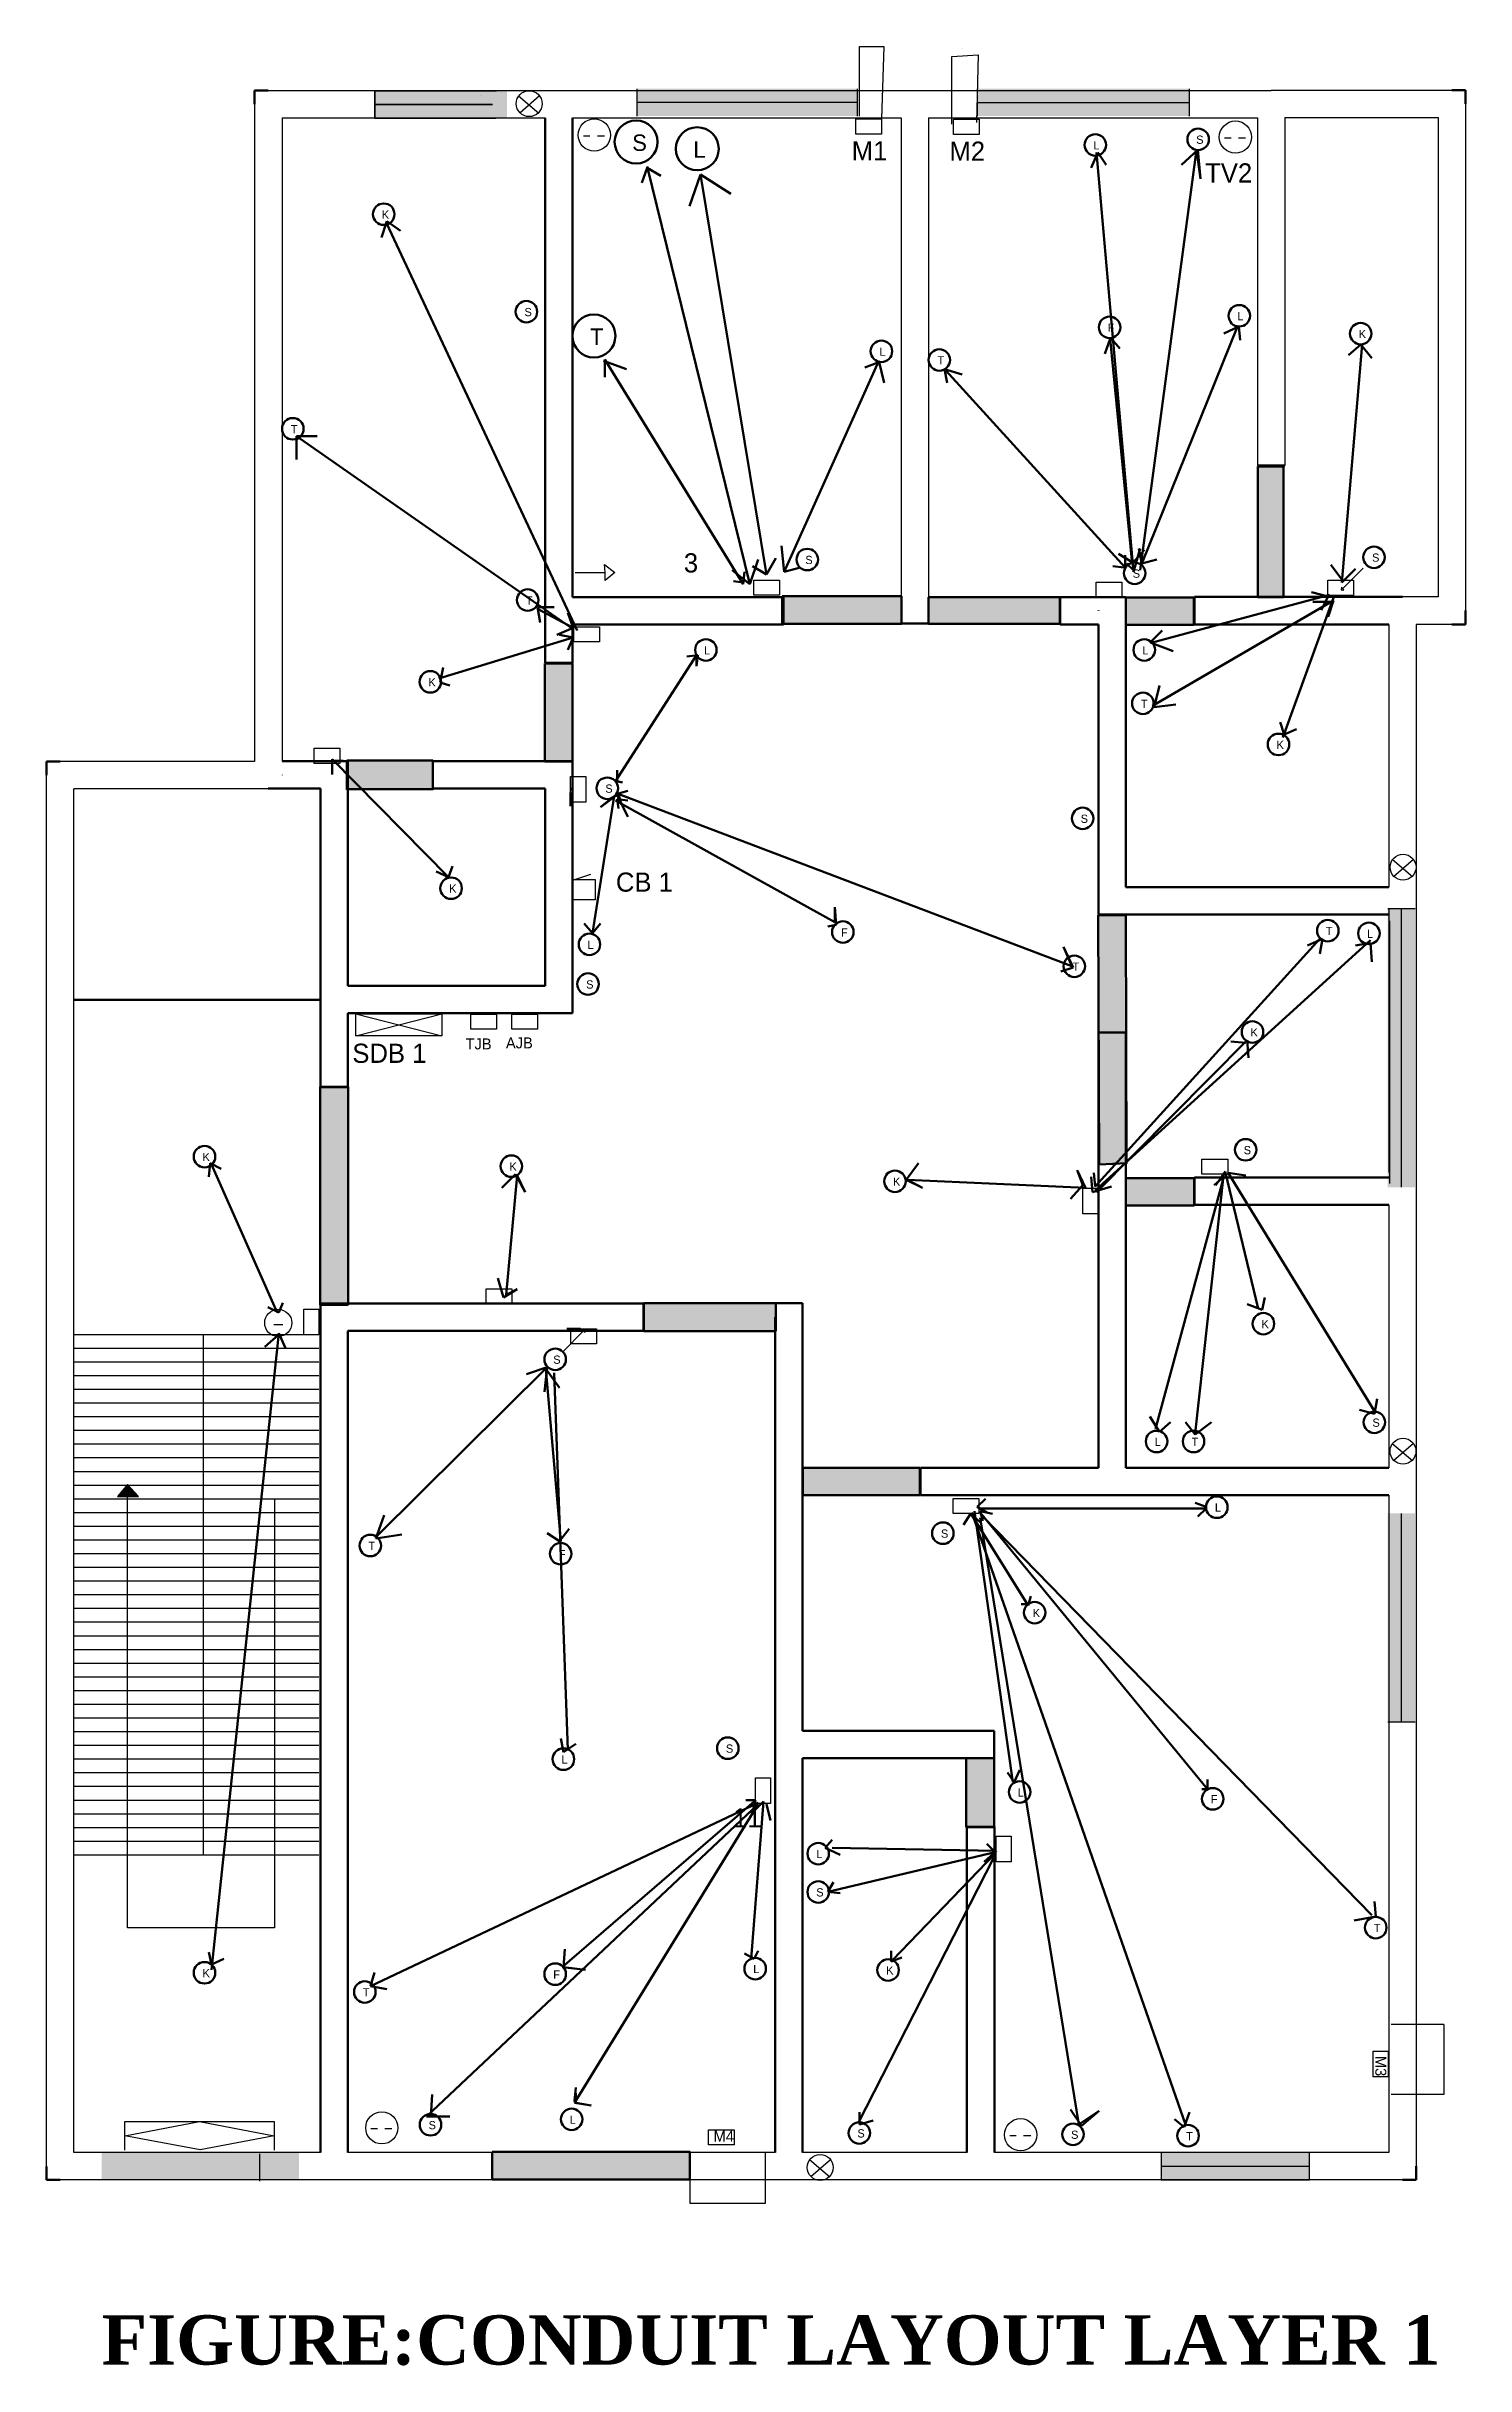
# Model space of a CAD drawing. Header units: inches. Extents: x 110 to 2722, y -1862 to 1118.
# Drawn here: x 746 to 1264, y 248 to 1095 of the extents above; entities that cross this region are included whole.
import ezdxf

# ---------------------------------------------------------------- set-up
doc = ezdxf.new("R2010")
doc.units = ezdxf.units.IN
doc.header["$MEASUREMENT"] = 0

msp = doc.modelspace()

# ---------------------------------------------------------------- texts
for s, height, p in [('M1', 7, (1040.04, 1052.88)), ('M2', 7, (1075.71, 1052.74)), ('TV2', 7, (1169.04, 1044.8)), ('3', 7, (978.77, 902.42)), ('CB 1', 7, (953.96, 785.86)), ('SDB 1', 7, (857.76, 723.36)), ('TJB', 4, (899.09, 728.28)), ('AJB', 4, (913.82, 728.65)), ('11', 7, (996.74, 444.19)), ('M4', 4, (989.63, 329.43))]:
    msp.add_text(s, height=height).set_placement(p)
msp.add_text('M3', height=4, rotation=270).set_placement((1231.15, 360.79))
at = {"lineweight": 100, "attachment_point": 1}
for s, insert, char_height, width in [('S', (959.93, 1062.33), 6, 5.4789), ('L', (982.23, 1059.86), 6, 5.4789), ('L', (1128.24, 1059.89), 3.01, 2.7478), ('S', (1165.77, 1061.94), 3.01, 2.7478), ('K', (868.51, 1034.6), 3.01, 2.7478), ('T', (944.53, 991.5), 6, 5.4789), ('F', (1133.45, 993.29), 3.01, 2.7478), ('L', (1180.78, 997.51), 3.01, 2.7478), ('K', (1225.1, 991), 3.01, 2.7478), ('L', (1050.17, 984.54), 3.01, 2.7478), ('T', (1071.32, 981.38), 3.01, 2.7478), ('T', (835.32, 956.25), 3.01, 2.7478), ('S', (1023.1, 908.5), 3.01, 2.7478), ('S', (1229.95, 909.35), 3.01, 2.7478), ('S', (1142.6, 903.5), 3.01, 2.7478), ('T', (921.04, 893.71), 3.01, 2.7478), ('L', (986.1, 875.5), 3.01, 2.7478), ('L', (1146.1, 875.5), 3.01, 2.7478), ('K', (885.52, 863.85), 3.01, 2.7478), ('T', (1145.6, 856), 3.01, 2.7478), ('K', (1195.1, 841), 3.01, 2.7478), ('S', (950.1, 825), 3.01, 2.7478), ('K', (893.1, 788.5), 3.01, 2.7478), ('F', (1036.1, 772.5), 3.01, 2.7478), ('T', (1213.1, 773), 3.01, 2.7478), ('L', (1228.1, 772), 3.01, 2.7478), ('L', (943.6, 768), 3.01, 2.7478), ('T', (1120.6, 760), 3.01, 2.7478), ('K', (1185.6, 736), 3.01, 2.7478), ('K', (803.1, 690.5), 3.01, 2.7478), ('K', (915.1, 687), 3.01, 2.7478), ('S', (1183.1, 693), 3.01, 2.7478), ('K', (1055.1, 681.5), 3.01, 2.7478), ('K', (1189.6, 629.5), 3.01, 2.7478), ('S', (931.1, 616.5), 3.01, 2.7478), ('S', (1230.1, 593.5), 3.01, 2.7478), ('L', (1150.6, 586.5), 3.01, 2.7478), ('T', (1164.1, 586.5), 3.01, 2.7478), ('L', (1172.6, 562.5), 3.01, 2.7478), ('S', (1072.6, 553), 3.01, 2.7478), ('T', (863.6, 548.5), 3.01, 2.7478), ('F', (933.1, 545.5), 3.01, 2.7478), ('K', (1106.1, 524), 3.01, 2.7478), ('S', (994.1, 474.5), 3.01, 2.7478), ('L', (934.1, 470.5), 3.01, 2.7478), ('L', (1100.6, 458.5), 3.01, 2.7478), ('F', (1171.1, 456), 3.01, 2.7478), ('L', (1027.1, 436), 3.01, 2.7478), ('S', (1027.1, 422), 3.01, 2.7478), ('T', (1230.6, 409), 3.01, 2.7478), ('K', (803.1, 392.5), 3.01, 2.7478), ('F', (931.1, 392), 3.01, 2.7478), ('L', (1004.1, 394), 3.01, 2.7478), ('K', (1052.6, 393.5), 3.01, 2.7478), ('T', (861.6, 385.5), 3.01, 2.7478), ('L', (937.1, 339), 3.01, 2.7478), ('S', (885.6, 337), 3.01, 2.7478), ('S', (1042.1, 334), 3.01, 2.7478), ('S', (1120.1, 333.5), 3.01, 2.7478), ('T', (1162.1, 333), 3.01, 2.7478)]:
    msp.add_mtext(s, dxfattribs=dict(at, insert=insert, char_height=char_height, width=width))
at = {"color": 1, "lineweight": 100, "char_height": 3.01, "width": 2.7478, "attachment_point": 1}
for insert in [(920.6, 999), (1123.6, 814), (943.1, 753.5)]:
    msp.add_mtext('S', dxfattribs=dict(at, insert=insert))
at = {"insert": (766.24, 266.09), "char_height": 18, "attachment_point": 1}
msp.add_mtext('{\\fTimes New Roman|b1|i0|c0|p18;\\C6;FIGURE:CONDUIT LAYOUT LAYER 1}', dxfattribs=at)

# ---------------------------------------------------------------- hatches: boundary and pattern name
for points in [[(914.16, 1078.33), (865.98, 1078.33), (865.97, 1068.33), (914.17, 1068.33)], [(1085.88, 1079.05), (1085.88, 1069.05), (1163.16, 1069.05), (1163.16, 1079.05)], [(1245.67, 765.16), (1245.67, 779.76), (1235.67, 779.76), (1235.67, 765.16), (1235.67, 677.96), (1245.67, 677.96)], [(1245.67, 558.86), (1235.67, 558.86), (1235.67, 482.7), (1245.67, 482.7)], [(838.29, 315.65), (838.29, 325.65), (766.26, 325.65), (766.26, 315.65)], [(1152.99, 325.48), (1152.99, 315.48), (1207.07, 315.48), (1207.07, 325.48)]]:
    msp.add_hatch(color=120).paths.add_polyline_path(points)
h = msp.add_hatch(color=120)
h.paths.add_polyline_path([(1042.01, 1074.05), (1042.01, 1079.05), (961.6, 1079.05), (961.6, 1074.02)])
h.paths.add_polyline_path([(961.6, 1074.02), (961.6, 1069.05), (1042.01, 1069.05), (1042.01, 1074.05)])
at = {"lineweight": 100}
h = msp.add_hatch(color=5, dxfattribs=at)
h.set_gradient(color1=(250, 238, 5), color2=(250, 239, 25), one_color=1, tint=0.54, name='INVCURVED')
h.paths.add_polyline_path([(1188.32, 941.07), (1197.69, 941.07), (1197.69, 893.44), (1188.32, 893.44)])
h = msp.add_hatch(color=5, dxfattribs=at)
h.set_gradient(color1=(250, 246, 5), color2=(251, 247, 45), one_color=1, tint=0.58, name='INVCURVED')
h.paths.add_polyline_path([(1015.1, 893.74), (1015.1, 883.61), (1058.1, 883.61), (1058.1, 893.74)], flags=16)
h.paths.add_polyline_path([(1014.7, 893.74), (1058.2, 893.74), (1058.2, 883.61), (1014.7, 883.61)])
h = msp.add_hatch(color=256)
h.set_gradient(color1=(250, 246, 5), color2=(251, 247, 45), one_color=1, tint=0.58, name='INVCURVED')
h.paths.add_polyline_path([(1014.7, 893.74), (1058.2, 893.74), (1058.2, 883.61), (1014.7, 883.61)])
h = msp.add_hatch(color=5, dxfattribs=at)
h.set_gradient(color1=(250, 230, 5), color2=(251, 234, 50), one_color=1, tint=0.59, name='INVCURVED')
h.paths.add_polyline_path([(1115.97, 893.38), (1068.1, 893.38), (1068.1, 883.67), (1115.97, 883.67)])
h = msp.add_hatch(color=5, dxfattribs=at)
h.set_gradient(color1=(250, 246, 5), color2=(250, 247, 30), one_color=1, tint=0.55, name='INVCURVED')
h.paths.add_polyline_path([(1140.06, 893.24), (1164.9, 893.24), (1164.9, 883.27), (1140.06, 883.27)])
h = msp.add_hatch(color=4, dxfattribs=at)
h.set_gradient(color1=(255, 251, 0), color2=(255, 251, 41), one_color=1, tint=0.58)
h.paths.add_polyline_path([(938.17, 869.14), (928.05, 869.14), (928.05, 833.48), (933.1, 833.48), (938.17, 833.48)], flags=17)
h.paths.add_polyline_path([(928.05, 869.14), (938.17, 869.14), (938.17, 833.4), (928.05, 833.4)])
h = msp.add_hatch(color=256)
h.set_gradient(color1=(255, 251, 0), color2=(255, 251, 41), one_color=1, tint=0.58)
h.paths.add_polyline_path([(928.05, 869.14), (938.17, 869.14), (938.17, 833.4), (928.05, 833.4)])
h = msp.add_hatch(color=5, dxfattribs=at)
h.set_gradient(color1=(254, 233, 1), color2=(254, 235, 27), one_color=1, tint=0.55)
h.paths.add_polyline_path([(855.75, 833.75), (887.17, 833.75), (887.17, 823.29), (855.75, 823.29)])
h = msp.add_hatch(color=4, dxfattribs=at)
h.set_gradient(color1=(247, 243, 8), color2=(248, 244, 27), one_color=1, tint=0.54)
h.paths.add_polyline_path([(1130.01, 777.35), (1140.12, 777.35), (1140.38, 686.7), (1130.38, 686.2)])
h = msp.add_hatch(color=4, dxfattribs=at)
h.set_gradient(color1=(254, 233, 1), color2=(254, 234, 22), one_color=1, tint=0.54)
h.paths.add_polyline_path([(846.01, 714.6), (856.23, 714.6), (856.23, 635.04), (846.01, 635.04)])
h = msp.add_hatch(color=4, dxfattribs=at)
h.set_gradient(color1=(250, 246, 5), color2=(250, 247, 25), one_color=1, tint=0.54)
h.paths.add_polyline_path([(1164.98, 681.26), (1140.14, 681.26), (1140.14, 671.29), (1164.98, 671.29)])
h = msp.add_hatch(color=4, dxfattribs=at)
h.set_gradient(color1=(252, 232, 3), color2=(253, 234, 28), one_color=1, tint=0.55)
h.paths.add_polyline_path([(964.17, 635.59), (1012.34, 635.59), (1012.34, 625.44), (964.17, 625.44)])
h = msp.add_hatch(color=256)
h.paths.add_polyline_path([(775.73, 569.14), (775.51, 569.14), (772.06, 564.98), (775.73, 564.98)])
h.paths.add_polyline_path([(775.96, 569.14), (775.73, 569.14), (775.73, 564.98), (779.72, 564.98)])
h = msp.add_hatch(color=4, dxfattribs=at)
h.set_gradient(color1=(254, 241, 1), color2=(254, 242, 22), one_color=1, tint=0.54)
h.paths.add_polyline_path([(1064.89, 575.54), (1022.22, 575.54), (1022.22, 565.55), (1064.89, 565.55)])
h = msp.add_hatch(color=4, dxfattribs=at)
h.set_gradient(color1=(247, 251, 4), color2=(248, 252, 49), one_color=1, tint=0.59)
h.paths.add_polyline_path([(1081.84, 444.32), (1091.99, 444.32), (1091.99, 469.47), (1081.84, 469.47)])
h = msp.add_hatch(color=4, dxfattribs=at)
h.set_gradient(color1=(3, 252, 182), color2=(63, 253, 199), one_color=1, tint=0.62)
h.paths.add_polyline_path([(908.78, 325.8), (980.95, 325.8), (980.95, 315.7), (908.78, 315.7)])

# ---------------------------------------------------------------- linework, layer by layer
at = {"color": 1}
for p, q in [((1042.91, 1069.05), (1042.91, 1094.5)), ((1042.91, 1094.5), (1051.79, 1094.5)), ((1051.79, 1094.5), (1050.9, 1068.01)), ((1076.63, 1090.79), (1086.15, 1091.42)), ((1076.63, 1066.05), (1076.63, 1090.79)), ((1086.15, 1091.42), (1085.61, 1066.68)), ((1256.14, 372.29), (1236.91, 372.29)), ((1256.14, 372.29), (1256.14, 346.74)), ((1256.14, 346.74), (1236.91, 346.74)), ((980.95, 325.8), (980.95, 306.99)), ((1008.56, 306.99), (1008.56, 325.48)), ((980.95, 306.99), (1008.56, 306.99))]:
    msp.add_line(p, q, dxfattribs=at)
for p, q in [((1080.3, 1093.79), (1080.3, 1093.79)), ((827.1, 1078.42), (851.1, 1078.42)), ((851.1, 1078.42), (933.1, 1078.42)), ((865.98, 1078.32), (865.97, 1068.34)), ((865.97, 1068.34), (865.97, 1078.32)), ((865.97, 1078.32), (865.97, 1073.33)), ((865.98, 1078.32), (910.41, 1078.32)), ((904.63, 1076.72), (904.63, 1076.72)), ((904.63, 1076.72), (904.63, 1076.72)), ((904.63, 1076.72), (904.63, 1076.72)), ((904.63, 1076.72), (904.63, 1076.72)), ((904.63, 1076.72), (904.63, 1076.72)), ((904.63, 1076.72), (904.63, 1076.72)), ((904.63, 1076.72), (904.63, 1076.72)), ((904.63, 1076.72), (904.63, 1076.72)), ((904.63, 1076.72), (904.63, 1076.72)), ((904.63, 1076.72), (904.63, 1076.72)), ((904.63, 1076.72), (904.63, 1076.72)), ((904.63, 1076.72), (904.63, 1076.72)), ((904.63, 1076.72), (904.63, 1076.72)), ((904.63, 1076.72), (904.63, 1076.72)), ((904.63, 1076.72), (904.63, 1076.72)), ((904.63, 1076.72), (904.63, 1076.72)), ((904.63, 1076.72), (904.63, 1076.72)), ((904.63, 1076.72), (904.63, 1076.72)), ((904.63, 1076.72), (904.63, 1076.72)), ((904.63, 1076.72), (904.63, 1076.72)), ((904.63, 1076.72), (904.63, 1076.72)), ((918.37, 1076.46), (925.83, 1070.17)), ((918.89, 1070.23), (926.09, 1076.52)), ((933.1, 1078.42), (1063.1, 1078.42)), ((961.6, 1079.06), (961.6, 1068.98)), ((961.6, 1079.05), (961.6, 1069.05)), ((1042.01, 1079.05), (1042.01, 1069.04)), ((1063.1, 1078.42), (1193.1, 1078.42)), ((1085.88, 1079.05), (1085.88, 1069.05)), ((1163.16, 1079.05), (1163.16, 1069.05)), ((1193.1, 1078.48), (1259.1, 1078.48)), ((822.1, 1073.42), (822.1, 833.42)), ((832.1, 1068.42), (851.1, 1068.42)), ((832.1, 1068.42), (832.1, 833.48)), ((851.1, 1068.42), (928.1, 1068.42)), ((908.89, 1073.33), (865.97, 1073.33)), ((865.97, 1073.33), (908.89, 1073.33)), ((865.97, 1068.34), (910.11, 1068.33)), ((865.97, 1068.34), (878.77, 1068.34)), ((938.1, 1068.42), (1058.1, 1068.42)), ((1042.01, 1074.05), (961.6, 1074.02)), ((1058.1, 1068.42), (1058.1, 883.72)), ((1068.1, 1068.42), (1068.09, 883.74)), ((1068.1, 1068.42), (1188.1, 1068.42)), ((1085.88, 1074.05), (1163.16, 1074.05)), ((1188.1, 1068.42), (1188.1, 941.42)), ((1198.1, 1068.48), (1254.1, 1068.48)), ((1198.1, 1068.48), (1198.1, 941.42)), ((1254.1, 1068.48), (1254.1, 893.48)), ((1264.1, 1073.48), (1264.1, 888.48)), ((942.12, 1061.87), (944.5, 1061.87)), ((947.19, 1061.87), (947.41, 1061.87)), ((947.41, 1061.87), (949.8, 1061.87)), ((1176.11, 1061.13), (1178.49, 1061.13)), ((1181.18, 1061.13), (1181.4, 1061.13)), ((1181.4, 1061.13), (1183.78, 1061.13)), ((939.08, 902.35), (950.02, 902.35)), ((950.02, 902.35), (949.85, 905.31)), ((949.85, 905.31), (953.62, 902.35)), ((953.62, 902.35), (950.02, 899.5)), ((950.02, 899.5), (950.02, 902.35)), ((1226.73, 904.04), (1219.29, 896.53)), ((1218.84, 897.07), (1218.65, 896.13)), ((1218.65, 896.13), (1219.64, 896.01)), ((1219.3, 896.52), (1218.84, 897.07)), ((1219.64, 896.01), (1219.27, 896.51)), ((1254.1, 893.48), (1241.1, 893.48)), ((1236.1, 883.48), (1236.1, 787.48)), ((1259.1, 883.48), (1246.1, 883.48)), ((1246.1, 883.48), (1246.1, 782.48)), ((822.1, 833.42), (751.1, 833.42)), ((746.1, 746.42), (746.1, 828.42)), ((756.1, 746.42), (756.1, 823.42)), ((827.1, 823.42), (756.1, 823.42)), ((937.81, 823.78), (937.68, 822.79)), ((1237.32, 797.68), (1244.78, 791.39)), ((1237.84, 791.46), (1245.04, 797.74)), ((938.21, 790.08), (944.79, 792.21)), ((1235.67, 779.76), (1245.66, 779.76)), ((1236.1, 779.38), (1236.1, 683.38)), ((1240.66, 677.96), (1240.66, 779.76)), ((1246.1, 782.48), (1246.1, 676.48)), ((1236.33, 775.27), (1236.33, 679.27)), ((746.1, 630.42), (746.1, 746.42)), ((756.1, 630.42), (756.1, 746.42)), ((859.08, 741.23), (890.49, 733.18)), ((859.08, 733.18), (890.49, 741.23)), ((1236.1, 671.48), (1236.1, 575.48)), ((1246.1, 676.48), (1246.1, 570.48)), ((746.1, 320.42), (746.1, 630.42)), ((756.1, 325.48), (756.1, 630.42)), ((829.16, 627.88), (832.35, 627.88)), ((845.57, 624.09), (756.1, 624.09)), ((845.57, 619.09), (756.1, 619.09)), ((803.37, 624.09), (803.37, 434.09)), ((934.68, 617.99), (942.11, 625.5)), ((942.76, 625.9), (941.76, 626.02)), ((941.76, 626.02), (942.13, 625.52)), ((942.1, 625.51), (942.57, 624.96)), ((942.57, 624.96), (942.76, 625.9)), ((845.57, 614.09), (756.1, 614.09)), ((845.57, 609.09), (756.1, 609.09)), ((845.57, 604.09), (756.1, 604.09)), ((845.57, 599.09), (756.1, 599.09)), ((845.57, 594.09), (756.1, 594.09)), ((845.57, 589.09), (756.1, 589.09)), ((1237.32, 584.44), (1244.78, 578.15)), ((1237.84, 578.22), (1245.04, 584.51)), ((845.57, 584.09), (756.1, 584.09)), ((845.57, 579.09), (756.1, 579.09)), ((845.57, 574.09), (756.1, 574.09)), ((845.57, 569.09), (756.1, 569.09)), ((775.73, 569.4), (772.06, 564.98)), ((779.72, 564.98), (775.72, 569.4)), ((1246.1, 570.48), (1246.1, 474.48)), ((845.57, 564.09), (756.1, 564.09)), ((845.57, 559.09), (756.1, 559.09)), ((772.06, 564.98), (772.06, 564.98)), ((772.06, 564.98), (779.72, 564.98)), ((775.67, 407.53), (775.67, 565.19)), ((829.39, 563.97), (829.39, 407.53)), ((1236.1, 565.48), (1236.1, 474.48)), ((845.57, 554.09), (756.1, 554.09)), ((1240.67, 482.7), (1240.67, 558.86)), ((845.57, 549.09), (756.1, 549.09)), ((845.57, 544.09), (756.1, 544.09)), ((845.57, 539.09), (756.1, 539.09)), ((845.57, 534.09), (756.1, 534.09)), ((845.57, 529.09), (756.1, 529.09)), ((845.57, 524.09), (756.1, 524.09)), ((845.57, 519.09), (756.1, 519.09)), ((845.57, 514.09), (756.1, 514.09)), ((845.57, 509.09), (756.1, 509.09)), ((845.57, 504.09), (756.1, 504.09)), ((845.57, 499.09), (756.1, 499.09)), ((845.57, 494.09), (756.1, 494.09)), ((845.57, 489.09), (756.1, 489.09)), ((845.57, 484.09), (756.1, 484.09)), ((1235.67, 482.7), (1245.67, 482.7)), ((845.57, 479.09), (756.1, 479.09)), ((1236.1, 474.48), (1236.1, 325.48)), ((1246.1, 474.48), (1246.1, 320.48)), ((845.57, 474.09), (756.1, 474.09)), ((845.57, 469.09), (756.1, 469.09)), ((845.57, 464.09), (756.1, 464.09)), ((845.57, 459.09), (756.1, 459.09)), ((845.57, 454.09), (756.1, 454.09)), ((845.57, 449.09), (756.1, 449.09)), ((845.57, 444.09), (756.1, 444.09)), ((845.57, 439.09), (756.1, 439.09)), ((845.57, 434.09), (756.1, 434.09)), ((829.39, 407.53), (775.67, 407.53)), ((774.68, 326.35), (774.68, 336.77)), ((774.68, 336.77), (829.24, 336.77)), ((774.68, 331.56), (801.96, 336.77)), ((802.27, 326.45), (774.68, 331.56)), ((801.96, 336.77), (829.24, 331.59)), ((829.24, 331.59), (802.27, 326.45)), ((829.24, 336.77), (829.24, 326.41)), ((864.55, 334.24), (866.93, 334.24)), ((869.62, 334.24), (869.84, 334.24)), ((869.84, 334.24), (872.23, 334.24)), ((1097.71, 331.73), (1100.09, 331.73)), ((1102.78, 331.73), (1103, 331.73)), ((1103, 331.73), (1105.38, 331.73)), ((846.1, 325.48), (756.1, 325.48)), ((823.89, 325), (823.89, 315.02)), ((1012.1, 325.48), (856.1, 325.48)), ((1082.1, 325.48), (1022.1, 325.48)), ((1024.61, 322.93), (1032.07, 316.64)), ((1025.13, 316.71), (1032.33, 322.99)), ((1236.1, 325.48), (1092.1, 325.48)), ((1152.99, 325.48), (1152.99, 315.48)), ((1207.07, 315.78), (1207.07, 325.48)), ((851.1, 315.48), (751.1, 315.48)), ((1017.1, 315.48), (851.1, 315.48)), ((1087.1, 315.48), (1017.1, 315.48)), ((1241.1, 315.48), (1087.1, 315.48)), ((1152.99, 320.48), (1207.07, 320.48)), ((1152.99, 315.48), (1207.07, 315.48)), ((1207.07, 315.48), (1207.07, 315.78))]:
    msp.add_line(p, q)
at = {"lineweight": 100}
for p, q in [((822.1, 1073.42), (822.1, 1078.42)), ((827.1, 1078.42), (822.1, 1078.42)), ((1259.1, 1078.48), (1264.1, 1078.48)), ((1264.1, 1073.48), (1264.1, 1078.48)), ((928.1, 1068.42), (928.1, 888.42)), ((938.1, 1068.42), (938.1, 893.42)), ((938.1, 893.42), (1015.1, 893.42)), ((1116.1, 893.42), (1135.1, 893.42)), ((1241.1, 893.48), (1165.1, 893.48)), ((928.1, 888.42), (928.1, 869.42)), ((938.1, 883.42), (938.1, 869.42)), ((938.1, 883.42), (1015.1, 883.42)), ((1058.09, 883.74), (1068.09, 883.74)), ((1116.1, 883.42), (1130.1, 883.42)), ((1130.1, 782.48), (1130.1, 883.42)), ((1140.1, 787.48), (1140.1, 888.48)), ((1236.1, 883.48), (1165.1, 883.48)), ((1259.1, 883.48), (1264.1, 883.48)), ((1264.1, 888.48), (1264.1, 883.48)), ((751.1, 833.42), (746.1, 833.42)), ((746.1, 828.42), (746.1, 833.42)), ((832.1, 833.48), (851.1, 833.48)), ((933.1, 833.48), (887.1, 833.48)), ((938.1, 828.48), (938.1, 833.48)), ((827.1, 823.48), (846.1, 823.48)), ((846.1, 823.48), (846.1, 746.48)), ((856.1, 828.48), (856.1, 751.48)), ((928.1, 823.48), (887.1, 823.48)), ((928.1, 751.48), (928.1, 823.48)), ((938.1, 746.48), (938.1, 828.48)), ((1236.1, 787.48), (1140.1, 787.48)), ((1236.1, 777.48), (1135.1, 777.48)), ((756.1, 746.42), (846.1, 746.42)), ((846.1, 746.48), (846.1, 714.48)), ((856.1, 751.48), (928.1, 751.48)), ((856.1, 741.48), (933.1, 741.48)), ((856.1, 741.48), (856.1, 714.48)), ((928.1, 741.48), (938.1, 741.48)), ((1130.1, 575.48), (1130.1, 734.48)), ((1140.1, 575.48), (1140.1, 734.48)), ((1236.1, 681.48), (1165.1, 681.48)), ((1236.1, 671.48), (1165.1, 671.48)), ((851.1, 635.48), (964.1, 635.48)), ((1012.1, 635.59), (1022.1, 635.59)), ((1022.1, 479.48), (1022.1, 635.59)), ((846.1, 325.48), (846.1, 630.48)), ((1012.1, 474.48), (1012.1, 630.48)), ((856.1, 325.48), (856.1, 625.48)), ((856.1, 625.48), (964.1, 625.48)), ((1130.1, 575.48), (1065.1, 575.48)), ((1236.1, 575.48), (1140.1, 575.48)), ((1135.1, 565.48), (1065.1, 565.48)), ((1236.1, 565.48), (1135.1, 565.48)), ((1012.1, 325.48), (1012.1, 474.48)), ((1022.1, 479.48), (1092.01, 479.48)), ((1092.01, 479.48), (1092.01, 469.48)), ((1022.1, 325.48), (1022.1, 469.48)), ((1022.1, 469.48), (1087.1, 469.48)), ((1082.1, 325.48), (1082.1, 444.48)), ((1092.1, 325.48), (1092.1, 444.48)), ((746.1, 320.42), (746.1, 315.48)), ((1241.1, 315.48), (1246.1, 315.48)), ((1246.1, 320.48), (1246.1, 315.48))]:
    msp.add_line(p, q, dxfattribs=at)
at = {"color": 6, "lineweight": 50}
for p, q in [((965.38, 1050.2), (963.38, 1044.7)), ((965.38, 1050.7), (1002.88, 898.2)), ((965.38, 1050.2), (970.38, 1047.2)), ((1127.38, 1050.2), (1129.88, 1055.7)), ((1129.38, 1055.7), (1142.88, 902.7)), ((1129.88, 1055.7), (1131.88, 1052.7)), ((1131.88, 1052.7), (1132.88, 1051.2)), ((1165.88, 1056.7), (1145.38, 903.2)), ((1160.38, 1051.2), (1166.38, 1056.7)), ((1167.38, 1046.2), (1165.88, 1056.7)), ((1166.38, 1056.7), (1167.38, 1046.2)), ((984.88, 1047.7), (980.88, 1036.2)), ((984.88, 1047.7), (1008.88, 901.7)), ((995.88, 1040.7), (984.88, 1047.7)), ((868.38, 1024.7), (870.38, 1030.7)), ((870.38, 1030.7), (875.38, 1027.2)), ((870.38, 1029.7), (939.88, 881.2)), ((1180.88, 992.2), (1145.88, 905.7)), ((1175.88, 989.7), (1181.38, 992.2)), ((1181.38, 992.2), (1181.88, 987.2)), ((1134.38, 987.7), (1132.38, 982.2)), ((1134.38, 987.7), (1142.38, 905.7)), ((1134.88, 987.7), (1137.88, 984.2)), ((1226.38, 985.7), (1218.88, 898.7)), ((1221.38, 981.7), (1225.88, 985.7)), ((1225.88, 985.7), (1229.88, 980.7)), ((949.38, 979.7), (957.88, 976.7)), ((949.88, 980.2), (1000.38, 898.2)), ((949.88, 980.2), (949.88, 973.7)), ((1015.38, 902.7), (1049.88, 979.7)), ((1049.88, 979.2), (1044.88, 977.2)), ((1049.88, 979.7), (1051.88, 971.7)), ((1074.88, 971.7), (1073.88, 976.7)), ((1073.88, 976.7), (1080.38, 974.7)), ((1074.38, 976.2), (1139.88, 904.2)), ((837.38, 943.7), (837.38, 952.2)), ((837.38, 952.2), (844.88, 952.2)), ((837.38, 952.2), (938.38, 881.7)), ((1002.88, 898.2), (1005.88, 907.2)), ((1008.88, 901.7), (1012.38, 907.7)), ((1015.38, 902.7), (1014.38, 912.2)), ((1142.38, 906.2), (1137.38, 909.2)), ((1139.88, 904.2), (1139.88, 908.7)), ((1142.38, 905.7), (1146.88, 910.7)), ((1142.88, 902.7), (1145.38, 911.2)), ((1145.88, 905.7), (1144.88, 911.2)), ((1145.88, 905.7), (1151.38, 907.2)), ((1002.88, 898.2), (996.38, 903.2)), ((1000.38, 898.7), (996.88, 899.2)), ((1000.38, 898.2), (1000.88, 902.7)), ((1008.88, 901.7), (1003.88, 904.7)), ((1015.38, 902.7), (1021.38, 904.2)), ((1139.38, 904.2), (1135.38, 904.7)), ((1142.88, 903.2), (1140.38, 905.7)), ((1219.38, 899.2), (1214.88, 905.2)), ((1218.88, 898.7), (1223.88, 903.7)), ((926.38, 884.2), (925.38, 889.7)), ((925.38, 889.7), (931.38, 889.7)), ((925.38, 889.2), (938.38, 882.2)), ((1214.38, 894.2), (1149.38, 876.7)), ((1149.88, 853.7), (1215.88, 892.2)), ((1215.88, 893.2), (1197.38, 842.2)), ((1207.88, 895.2), (1213.88, 893.7)), ((1215.38, 891.7), (1208.38, 891.7)), ((1213.88, 893.7), (1211.38, 888.7)), ((1215.88, 892.2), (1213.88, 886.2)), ((938.38, 882.2), (932.38, 879.7)), ((938.38, 882.2), (936.38, 887.7)), ((1148.88, 876.7), (1153.38, 881.2)), ((889.38, 863.7), (938.38, 878.7)), ((938.38, 878.7), (933.38, 879.7)), ((938.38, 878.7), (936.38, 874.2)), ((1149.38, 876.7), (1157.38, 873.7)), ((890.88, 867.7), (889.88, 862.2)), ((983.38, 872.2), (953.88, 826.2)), ((979.88, 871.7), (983.88, 872.2)), ((983.88, 872.2), (983.38, 868.2)), ((983.38, 868.2), (983.38, 872.2)), ((889.88, 862.2), (893.38, 861.2)), ((1152.38, 861.2), (1150.38, 853.2)), ((1150.38, 853.2), (1158.38, 854.2)), ((1196.38, 847.7), (1197.88, 843.2)), ((1197.88, 843.2), (1202.38, 845.2)), ((892.88, 791.2), (850.38, 834.2)), ((850.38, 834.2), (850.38, 828.7)), ((850.88, 833.7), (854.38, 833.7)), ((954.38, 826.2), (954.38, 830.2)), ((953.88, 826.2), (956.38, 825.7)), ((956.38, 825.7), (954.38, 826.2)), ((1120.38, 758.7), (954.38, 821.7)), ((954.38, 821.7), (955.88, 817.7)), ((954.88, 821.7), (958.38, 822.7)), ((955.88, 817.7), (954.88, 821.7)), ((945.38, 770.7), (953.38, 820.7)), ((948.38, 816.7), (954.38, 821.2)), ((953.38, 820.7), (948.38, 816.7)), ((953.88, 819.2), (1033.88, 774.7)), ((954.38, 821.2), (958.38, 813.2)), ((954.88, 816.2), (954.38, 819.7)), ((954.38, 819.7), (958.38, 819.2)), ((888.38, 793.2), (892.88, 791.2)), ((892.88, 791.2), (894.38, 795.2)), ((1033.88, 774.7), (1033.88, 780.2)), ((1033.88, 780.2), (1034.38, 773.7)), ((942.38, 774.2), (945.38, 770.7)), ((945.38, 770.7), (948.38, 774.2)), ((948.38, 774.2), (945.38, 770.7)), ((1034.38, 773.7), (1031.38, 773.2)), ((1120.88, 758.2), (1117.38, 765.7)), ((1117.38, 765.7), (1120.38, 758.7)), ((1210.88, 768.7), (1128.88, 678.2)), ((1229.38, 768.2), (1128.88, 676.7)), ((1206.38, 766.2), (1211.88, 768.7)), ((1211.88, 768.7), (1210.88, 763.2)), ((1223.88, 766.2), (1229.38, 767.2)), ((1229.38, 767.2), (1229.88, 760.2)), ((1116.38, 756.7), (1120.88, 758.2)), ((1129.38, 676.2), (1184.38, 731.7)), ((1183.88, 730.7), (1178.38, 731.2)), ((1184.38, 731.7), (1184.88, 725.2)), ((805.38, 681.7), (805.88, 686.7)), ((805.88, 686.7), (809.88, 684.7)), ((806.38, 686.2), (830.38, 632.2)), ((1064.38, 686.7), (1059.88, 680.7)), ((912.38, 677.7), (917.38, 682.7)), ((917.88, 682.2), (913.88, 638.7)), ((917.38, 682.7), (920.88, 676.2)), ((920.88, 676.2), (917.88, 682.2)), ((1059.88, 680.7), (1065.88, 677.7)), ((1065.88, 677.7), (1060.38, 680.7)), ((1060.38, 680.7), (1125.38, 677.7)), ((1124.38, 678.7), (1119.88, 673.7)), ((1125.38, 677.7), (1122.38, 684.2)), ((1122.38, 684.2), (1124.38, 678.7)), ((1127.38, 681.7), (1127.88, 676.2)), ((1127.88, 676.2), (1134.88, 678.2)), ((1128.88, 678.2), (1128.38, 683.2)), ((1150.88, 589.7), (1175.88, 681.7)), ((1165.38, 588.2), (1175.88, 683.2)), ((1175.88, 681.7), (1172.38, 678.7)), ((1176.38, 683.7), (1172.88, 678.7)), ((1188.38, 633.7), (1176.38, 683.7)), ((1177.38, 683.2), (1183.88, 682.2)), ((1230.88, 596.2), (1177.38, 683.2)), ((912.88, 637.7), (910.88, 644.7)), ((830.88, 632.2), (832.38, 635.7)), ((917.88, 640.7), (912.88, 637.7)), ((913.88, 638.7), (917.88, 640.7)), ((1184.38, 635.2), (1189.88, 633.2)), ((1189.88, 633.2), (1190.88, 637.7)), ((826.88, 634.2), (830.88, 632.2)), ((806.38, 392.2), (830.88, 624.7)), ((830.88, 624.2), (825.88, 619.7)), ((830.88, 624.7), (833.38, 619.2)), ((866.88, 550.7), (928.88, 612.2)), ((928.88, 612.2), (921.38, 609.7)), ((928.88, 612.2), (927.88, 603.2)), ((933.88, 548.7), (928.38, 611.7)), ((928.38, 611.7), (933.38, 604.7)), ((936.38, 472.7), (931.38, 610.2)), ((1148.88, 594.2), (1152.38, 588.7)), ((1225.38, 596.7), (1230.88, 595.2)), ((1230.88, 595.2), (1231.88, 600.7)), ((1152.38, 588.7), (1156.38, 592.2)), ((1161.88, 592.2), (1165.38, 587.7)), ((1165.38, 587.7), (1171.38, 592.2)), ((1161.88, 335.7), (1083.88, 559.2)), ((1098.88, 460.7), (1084.88, 559.7)), ((1088.88, 564.2), (1085.88, 561.2)), ((1085.88, 561.2), (1089.38, 559.2)), ((1086.38, 560.7), (1169.38, 560.7)), ((1087.88, 556.2), (1086.88, 559.7)), ((1086.88, 559.7), (1091.38, 558.7)), ((1086.88, 559.2), (1169.88, 458.2)), ((1169.38, 561.2), (1165.38, 562.7)), ((1169.38, 560.7), (1166.38, 557.7)), ((869.38, 558.2), (866.38, 549.7)), ((866.38, 549.7), (875.88, 551.2)), ((928.88, 551.7), (933.38, 548.7)), ((933.38, 548.7), (936.88, 553.2)), ((1080.88, 554.7), (1083.38, 558.7)), ((1083.38, 558.7), (1086.88, 555.7)), ((1083.88, 558.2), (1104.38, 525.2)), ((1122.88, 335.7), (1086.88, 557.2)), ((1229.88, 412.2), (1087.88, 557.7)), ((1104.38, 525.7), (1101.88, 525.7)), ((1104.38, 525.2), (1105.38, 528.7)), ((933.88, 476.7), (934.88, 471.7)), ((934.88, 471.7), (939.38, 474.7)), ((1096.88, 464.2), (1099.38, 460.7)), ((1099.38, 460.7), (1101.38, 465.2)), ((1169.38, 458.2), (1167.88, 458.2)), ((1169.88, 458.2), (1169.88, 461.7)), ((864.38, 386.2), (1005.88, 453.2)), ((884.88, 338.7), (1005.88, 452.7)), ((1004.38, 453.7), (934.38, 393.2)), ((938.88, 343.7), (1005.88, 452.7)), ((1001.38, 454.2), (1004.88, 454.2)), ((1003.38, 396.2), (1007.88, 453.7)), ((1004.88, 454.2), (1003.88, 449.7)), ((1007.88, 453.7), (1003.88, 449.7)), ((1008.88, 452.7), (1010.38, 446.7)), ((1032.88, 439.7), (1030.38, 436.7)), ((1030.38, 436.7), (1035.88, 434.2)), ((1031.38, 420.7), (1092.38, 435.2)), ((1032.88, 436.7), (1092.88, 435.7)), ((1042.38, 336.2), (1091.88, 433.2)), ((1054.88, 395.7), (1092.38, 434.7)), ((1092.88, 435.7), (1088.38, 431.7)), ((1092.38, 435.2), (1089.38, 438.2)), ((1092.38, 435.2), (1091.88, 431.7)), ((1033.38, 424.2), (1031.38, 420.7)), ((1031.38, 420.7), (1035.88, 420.2)), ((1231.38, 411.7), (1230.88, 417.2)), ((1223.38, 410.2), (1231.38, 411.7)), ((805.38, 398.7), (806.38, 394.2)), ((934.88, 393.2), (935.38, 399.7)), ((1000.88, 398.2), (1004.38, 396.2)), ((1004.38, 396.2), (1005.88, 399.2)), ((1054.38, 399.2), (1054.38, 395.2)), ((806.38, 394.2), (810.88, 396.2)), ((865.88, 391.2), (864.38, 386.2)), ((934.38, 393.2), (942.88, 392.2)), ((942.88, 392.2), (934.88, 393.2)), ((1054.38, 395.2), (1058.38, 396.7)), ((864.38, 386.2), (870.38, 385.2)), ((870.38, 385.2), (864.38, 386.2)), ((938.88, 344.2), (939.38, 349.2)), ((939.38, 347.2), (939.38, 343.7)), ((886.88, 346.7), (886.38, 338.7)), ((944.88, 342.7), (938.88, 343.7)), ((939.38, 343.7), (944.88, 342.7)), ((1042.88, 340.2), (1042.88, 335.7)), ((1119.88, 341.2), (1123.88, 335.2)), ((1130.38, 340.7), (1122.88, 335.7)), ((1123.88, 335.2), (1130.38, 340.7)), ((1161.38, 334.7), (1163.38, 340.2)), ((893.38, 338.7), (884.88, 338.7)), ((886.38, 338.7), (893.38, 338.7)), ((1042.88, 335.7), (1047.88, 337.2)), ((1157.88, 337.7), (1161.38, 334.7))]:
    msp.add_line(p, q, dxfattribs=at)
at = {"color": 3, "lineweight": 100}
for p, q in [((1188.1, 941.42), (1198.1, 941.42)), ((1015.1, 893.42), (1015.1, 883.42)), ((1116.1, 893.42), (1116.1, 883.42)), ((1135.1, 893.42), (1140.1, 893.42)), ((1140.1, 888.48), (1140.1, 893.42)), ((1165.1, 893.48), (1165.1, 883.48)), ((1130.1, 888.42), (1130.1, 888.48)), ((928.1, 869.42), (938.1, 869.42)), ((851.1, 833.48), (856.1, 833.48)), ((856.1, 828.48), (856.1, 833.48)), ((887.1, 833.48), (887.1, 823.48)), ((933.1, 833.48), (938.1, 833.48)), ((856.1, 828.48), (856.1, 751.48)), ((928.1, 751.48), (928.1, 823.48)), ((937.45, 822.06), (937.45, 817.06)), ((1130.1, 782.48), (1130.1, 777.48)), ((1135.1, 777.48), (1130.1, 777.48)), ((938.1, 746.48), (938.1, 741.48)), ((1130.1, 734.48), (1140.1, 734.48)), ((846.1, 714.48), (856.1, 714.48)), ((1165.1, 681.48), (1165.1, 671.48)), ((1236.1, 671.48), (1165.1, 671.48)), ((846.1, 630.48), (846.1, 635.48)), ((851.1, 635.48), (846.1, 635.48)), ((964.1, 635.48), (964.1, 625.48)), ((941.03, 626.25), (936.03, 626.25)), ((1065.1, 575.48), (1065.1, 565.48)), ((1012.1, 325.48), (1012.1, 474.48)), ((1082.1, 444.48), (1092.1, 444.48))]:
    msp.add_line(p, q, dxfattribs=at)
at = {"color": 3}
for p, q in [((832.1, 828.48), (832.1, 828.42)), ((1236.1, 671.48), (1236.1, 575.48))]:
    msp.add_line(p, q, dxfattribs=at)
at = {"color": 0, "lineweight": 100}
msp.add_line((751.1, 315.48), (746.1, 315.48), dxfattribs=at)
for points in [[(1041.52, 1068.01), (1050.9, 1068.01), (1050.9, 1062.5), (1041.52, 1062.5)], [(1077.19, 1067.87), (1086.57, 1067.87), (1086.57, 1062.36), (1077.19, 1062.36)], [(1004.29, 899.6), (1013.67, 899.6), (1013.67, 894.09), (1004.29, 894.09)], [(1129.23, 898.93), (1138.61, 898.93), (1138.61, 893.42), (1129.23, 893.42)], [(1213.82, 899.55), (1223.2, 899.55), (1223.2, 894.04), (1213.82, 894.04)], [(948.02, 877.04), (938.64, 877.04), (938.64, 882.55), (948.02, 882.55)], [(853.26, 832.7), (843.88, 832.7), (843.88, 838.21), (853.26, 838.21)], [(942.96, 827.93), (942.96, 818.55), (937.45, 818.55), (937.45, 827.93)], [(938.17, 790.32), (946.41, 790.32), (946.41, 782.92), (938.17, 782.92)], [(859.08, 741.23), (890.49, 741.23), (890.49, 733.18), (859.08, 733.18)], [(900.98, 741.16), (910.36, 741.16), (910.36, 735.65), (900.98, 735.65)], [(916.02, 741.16), (925.4, 741.16), (925.4, 735.65), (916.02, 735.65)], [(1167.88, 688.21), (1177.26, 688.21), (1177.26, 682.7), (1167.88, 682.7)], [(1129.89, 677.58), (1129.89, 668.2), (1124.38, 668.2), (1124.38, 677.58)], [(906.66, 640.9), (916.04, 640.9), (916.04, 635.39), (906.66, 635.39)], [(845.57, 633.47), (845.57, 624.09), (840.06, 624.09), (840.06, 633.47)], [(946.9, 620.74), (937.52, 620.74), (937.52, 626.25), (946.9, 626.25)], [(1086.47, 558.79), (1077.09, 558.79), (1077.09, 564.3), (1086.47, 564.3)], [(1010.4, 462.34), (1010.4, 452.96), (1004.89, 452.96), (1004.89, 462.34)], [(1092.73, 431.64), (1092.73, 441.02), (1098.24, 441.02), (1098.24, 431.64)], [(1230.38, 353.12), (1230.38, 362.5), (1235.89, 362.5), (1235.89, 353.12)], [(987.74, 333.81), (997.12, 333.81), (997.12, 328.3), (987.74, 328.3)]]:
    msp.add_lwpolyline(points, close=True)
at = {"color": 5, "lineweight": 100}
for points in [[(1188.32, 941.07), (1197.69, 941.07), (1197.69, 893.44), (1188.32, 893.44)], [(1014.7, 893.74), (1058.2, 893.74), (1058.2, 883.61), (1014.7, 883.61)], [(1115.97, 893.38), (1068.1, 893.38), (1068.1, 883.67), (1115.97, 883.67)], [(1140.06, 893.24), (1164.9, 893.24), (1164.9, 883.27), (1140.06, 883.27)], [(855.75, 833.75), (887.17, 833.75), (887.17, 823.29), (855.75, 823.29)], [(1164.98, 681.26), (1140.14, 681.26), (1140.14, 671.29), (1164.98, 671.29)]]:
    msp.add_lwpolyline(points, close=True, dxfattribs=at)
at = {"color": 4, "lineweight": 100}
for points in [[(928.05, 869.14), (938.17, 869.14), (938.17, 833.4), (928.05, 833.4)], [(1130.01, 777.35), (1140.12, 777.35), (1140.38, 686.7), (1130.38, 686.2)], [(846.01, 714.6), (856.23, 714.6), (856.23, 635.04), (846.01, 635.04)], [(964.17, 635.59), (1012.34, 635.59), (1012.34, 625.44), (964.17, 625.44)], [(1064.89, 575.54), (1022.22, 575.54), (1022.22, 565.55), (1064.89, 565.55)], [(1081.84, 444.32), (1091.99, 444.32), (1091.99, 469.47), (1081.84, 469.47)], [(908.78, 325.8), (980.95, 325.8), (980.95, 315.7), (908.78, 315.7)]]:
    msp.add_lwpolyline(points, close=True, dxfattribs=at)
for centre, radius in [((922.32, 1073.58), 4.73), ((946.09, 1062.14), 5.88), ((1180.08, 1061.39), 5.88), ((1241.27, 794.8), 4.73), ((830.71, 628.41), 4.94), ((1241.26, 581.57), 4.73), ((868.52, 334.51), 5.88), ((1101.68, 331.99), 5.88), ((1028.55, 320.05), 4.73)]:
    msp.add_circle(centre, radius)
at = {"lineweight": 100}
for centre, radius in [((961.35, 1059.6), 7.84), ((983.65, 1057.12), 7.84), ((1128.95, 1058.52), 3.93), ((1166.48, 1060.57), 3.93), ((869.23, 1033.22), 3.93), ((1181.49, 996.14), 3.93), ((945.95, 988.76), 7.84), ((1134.16, 991.92), 3.93), ((1225.81, 989.63), 3.93), ((1050.88, 983.17), 3.93), ((1072.03, 980.01), 3.93), ((836.04, 954.88), 3.93), ((1023.81, 907.13), 3.93), ((1230.66, 907.97), 3.93), ((1143.31, 902.13), 3.93), ((921.76, 892.34), 3.93), ((986.81, 874.13), 3.93), ((1146.81, 874.13), 3.93), ((886.23, 862.48), 3.93), ((1146.31, 854.63), 3.93), ((1195.81, 839.63), 3.93), ((950.81, 823.63), 3.93), ((893.81, 787.13), 3.93), ((1036.81, 771.13), 3.93), ((1213.81, 771.63), 3.93), ((1228.81, 770.63), 3.93), ((944.31, 766.63), 3.93), ((1121.31, 758.63), 3.93), ((1186.31, 734.63), 3.93), ((1183.81, 691.63), 3.93), ((803.81, 689.13), 3.93), ((915.81, 685.63), 3.93), ((1055.81, 680.13), 3.93), ((1190.31, 628.13), 3.93), ((931.81, 615.13), 3.93), ((1230.81, 592.13), 3.93), ((1151.31, 585.13), 3.93), ((1164.81, 585.13), 3.93), ((1173.31, 561.13), 3.93), ((864.31, 547.13), 3.93), ((1073.31, 551.63), 3.93), ((933.81, 544.13), 3.93), ((1106.81, 522.63), 3.93), ((994.81, 473.13), 3.93), ((934.81, 469.13), 3.93), ((1101.31, 457.13), 3.93), ((1171.81, 454.63), 3.93), ((1027.81, 434.63), 3.93), ((1027.81, 420.63), 3.93), ((1231.31, 407.63), 3.93), ((803.81, 391.13), 3.93), ((931.81, 390.63), 3.93), ((1004.81, 392.63), 3.93), ((1053.31, 392.13), 3.93), ((862.31, 384.13), 3.93), ((886.31, 335.63), 3.93), ((937.81, 337.63), 3.93), ((1042.81, 332.63), 3.93), ((1120.81, 332.13), 3.93), ((1162.81, 331.63), 3.93)]:
    msp.add_circle(centre, radius, dxfattribs=at)
at = {"color": 1, "lineweight": 100}
for centre in [(921.31, 997.63), (1124.31, 812.63), (943.81, 752.13)]:
    msp.add_circle(centre, 3.93, dxfattribs=at)

msp.set_redraw_order([(e.dxf.handle, doc.entitydb.next_handle()) for e in msp.query("TEXT MTEXT ATTDEF DIMENSION ARC_DIMENSION")])  # texts and dimensions are drawn at this point

doc.saveas('drawing.dxf')
